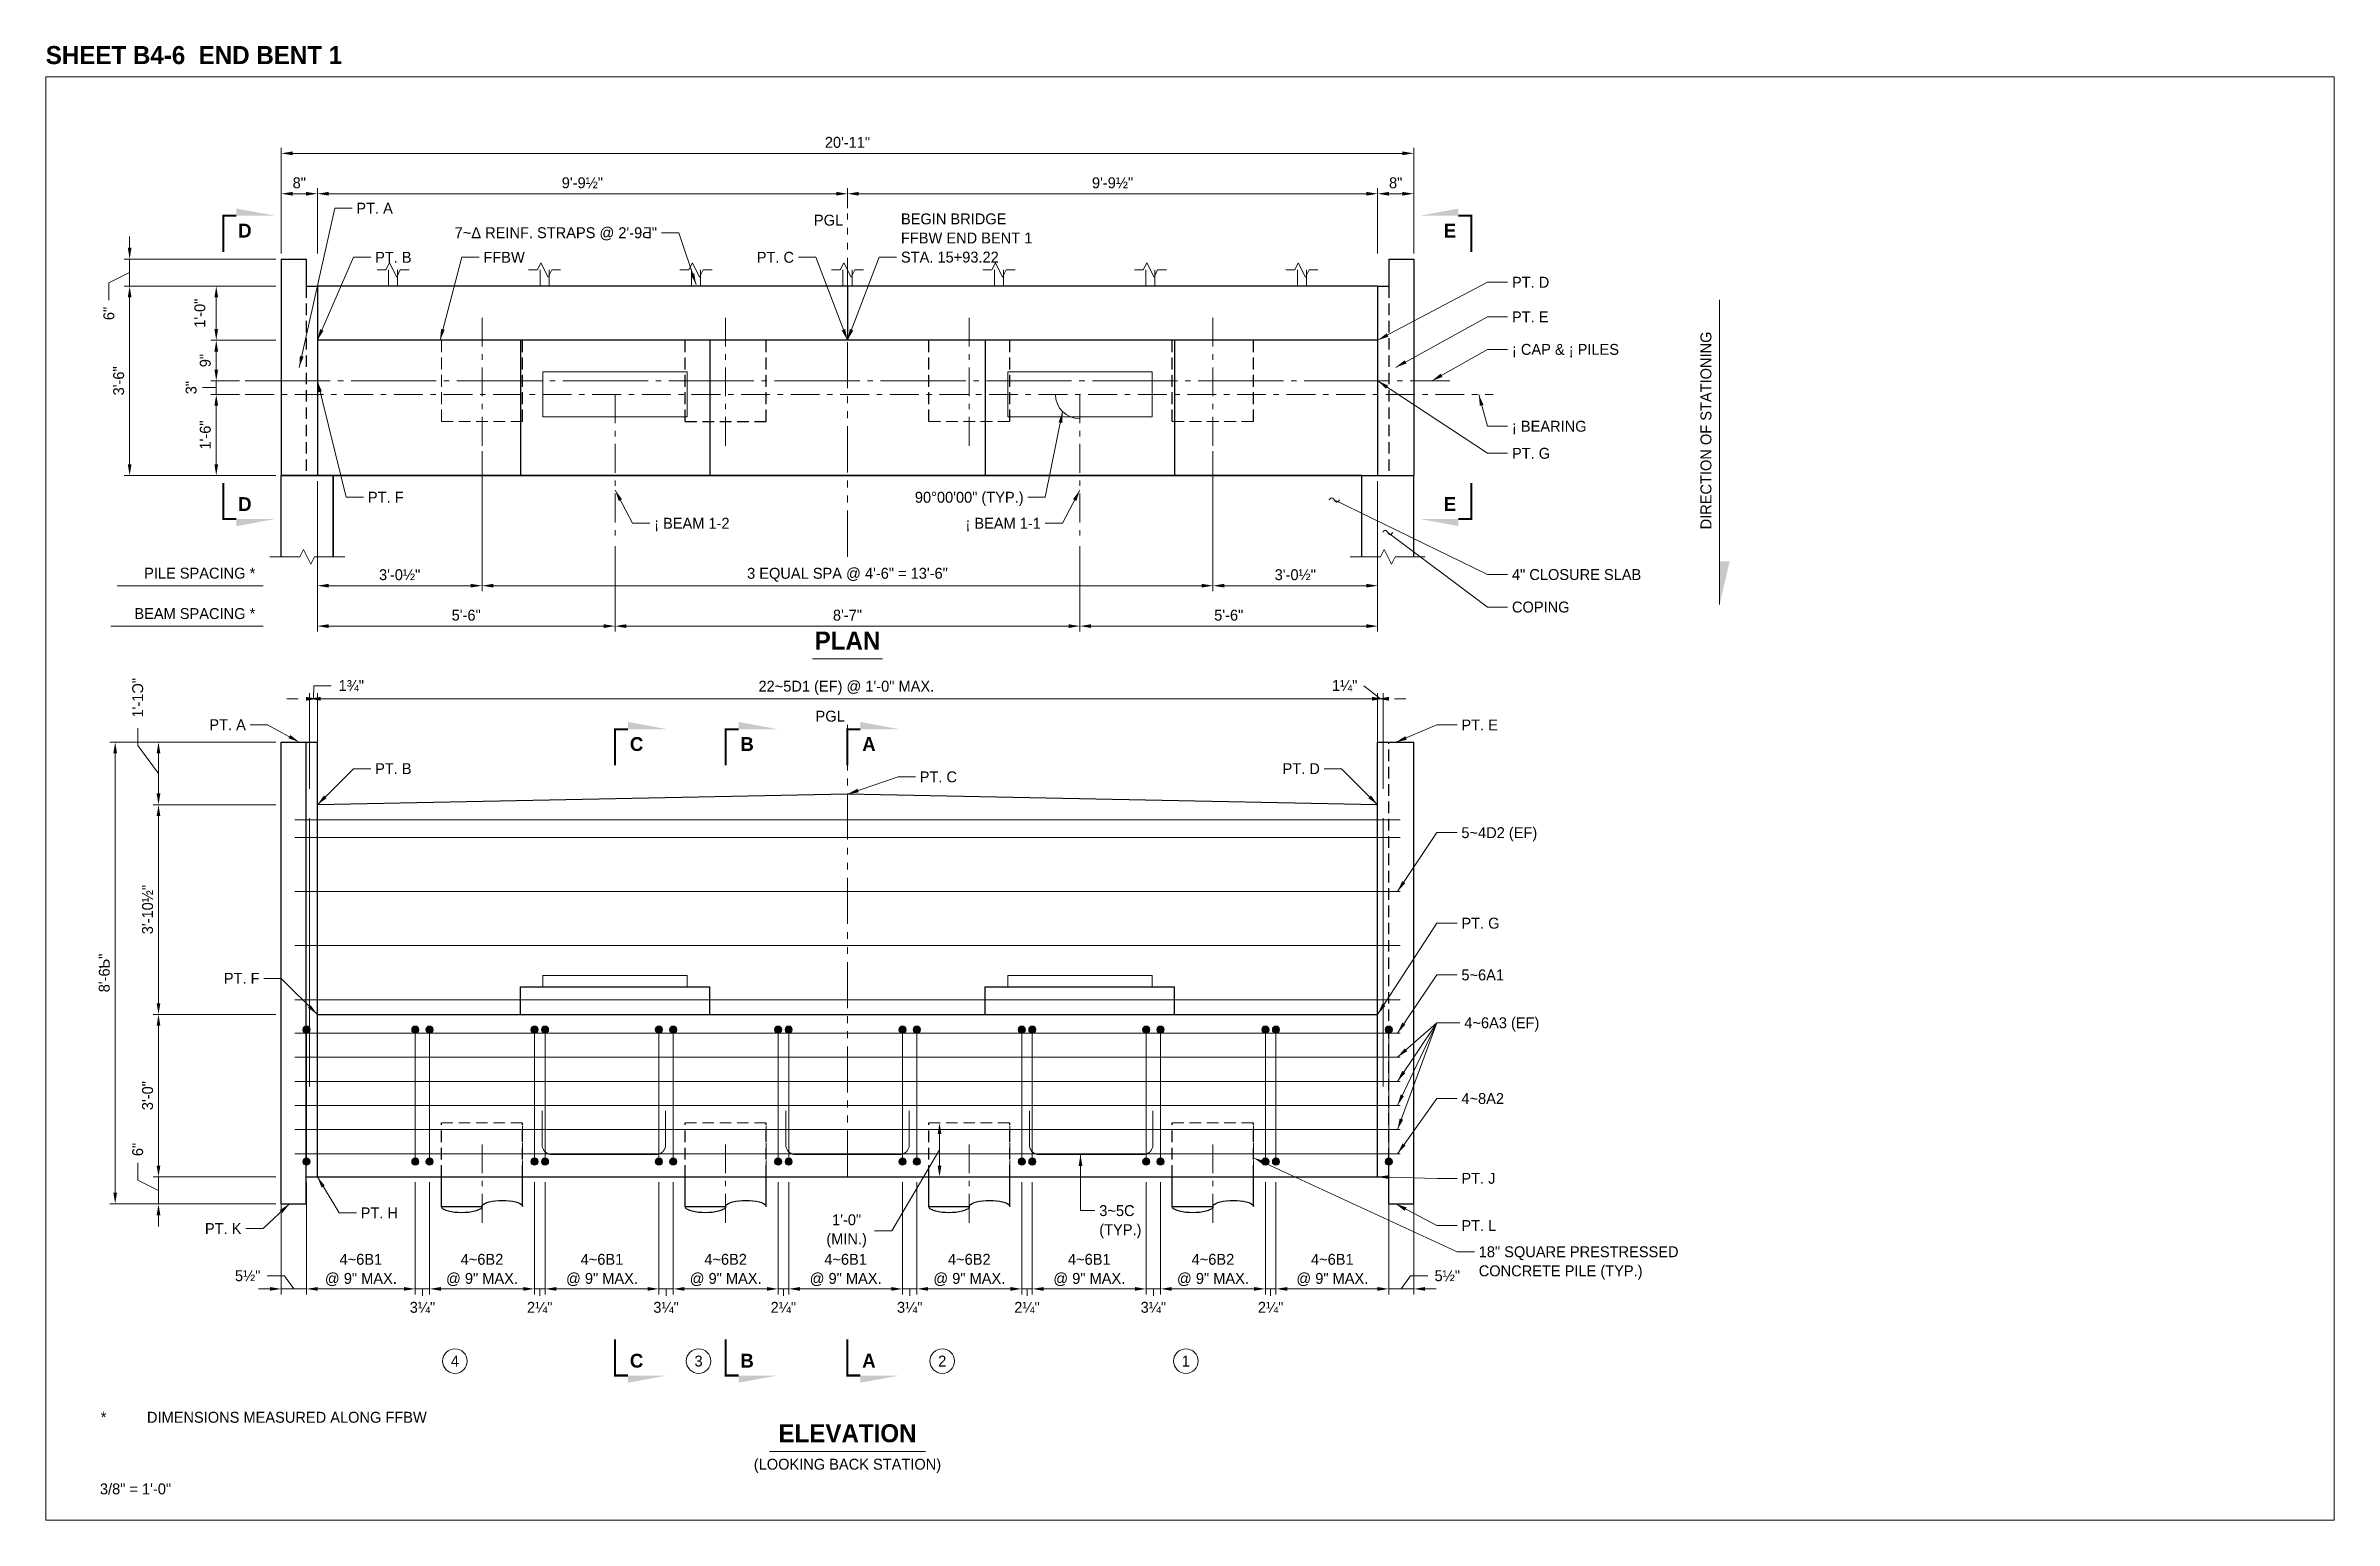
# Model space of a CAD drawing. Extents: x -1 to 861, y -26 to 2.
# Drawn here: x -1 to 41.27, y -25.67 to 1.57 of the extents above; entities that cross this region are included whole.
import ezdxf
from ezdxf.enums import TextEntityAlignment as Align

# ---------------------------------------------------------------- set-up
doc = ezdxf.new("R2010")
doc.units = 21
doc.header["$MEASUREMENT"] = 0
for name, pattern in [('DGN2', [0.12, 0.08, -0.04]), ('DGN4', [0.336, 0.2, -0.053, 0.03, -0.053]), ('DGN6', [0.584, 0.32, -0.056, 0.048, -0.056, 0.048, -0.056]), ('DGN7', [0.726, 0.59, -0.053, 0.03, -0.053])]:
    doc.linetypes.add(name, pattern=pattern)
for name, color, linetype, lineweight in [('BaseLineSurveyPGL', 1, 'DGN6', 9), ('BearingPadMisc', 5, 'Continuous', 15), ('Border', 7, 'Continuous', 15), ('CL_Major', 1, 'DGN7', 9), ('CL_Minor', 7, 'DGN4', 9), ('Dimension', 7, 'Continuous', 9), ('Leader', 7, 'Continuous', 9), ('PileConc', 3, 'Continuous', 30), ('PileConc_h', 3, 'DGN2', 20), ('Rebar', 2, 'Continuous', 15), ('Rebar2', 2, 'Continuous', 15), ('SubStrConc', 3, 'Continuous', 30), ('SubStrConc2', 3, 'Continuous', 30), ('SubStrConc2_h', 3, 'DGN2', 30), ('SubStrConc_h', 3, 'DGN2', 30), ('Symbols', 7, 'Continuous', 15), ('TextStructures', 7, 'Continuous', 9), ('WallConc', 3, 'Continuous', 30)]:
    doc.layers.add(name, color=color, linetype=linetype, lineweight=lineweight)
doc.styles.add('FDOT Bold (Large)', font='FDOTBold.ttf')
doc.styles.add('FDOT Structures', font='FDOT.ttf')
doc.styles.add('FDOT Structures Annotation', font='FDOT.ttf')
doc.styles.add('FDOT Structures Views_SectionArrow', font='FDOTBold.ttf')

msp = doc.modelspace()

# ---------------------------------------------------------------- texts
at = {"layer": 'Border', "style": 'FDOT Bold (Large)'}
msp.add_text('SHEET B4-6  END BENT 1', height=0.33334, dxfattribs=at).set_placement((-1, 1.133), align=Align.BOTTOM_LEFT)
at = {"layer": 'Border', "style": 'FDOT Structures'}
msp.add_text('3/8" = 1\'-0"', height=0.2016, dxfattribs=at).set_placement((0, -24.987), align=Align.TOP_LEFT)
at = {"layer": 'Dimension', "char_height": 0.2016, "attachment_point": 5, "rotation": 90, "line_spacing_factor": 1.05, "style": 'FDOT Structures Annotation', "bg_fill": 3, "box_fill_scale": 1.1, "bg_fill_color": 0}
for s, insert in [('6"', (0.166, -3.374)), ('3"', (1.685, -4.744)), ('1\'-1Ɔ"', (0.699, -10.473)), ('6"', (0.699, -18.818))]:
    msp.add_mtext(s, dxfattribs=dict(at, insert=insert))
at = {"layer": 'Dimension', "char_height": 0.2016, "attachment_point": 5, "line_spacing_factor": 1.05, "style": 'FDOT Structures Annotation', "bg_fill": 3, "box_fill_scale": 1.1, "bg_fill_color": 0}
for s, insert in [('1¾"', (4.642, -10.25)), ('1¼"', (22.989, -10.25)), ('5½"', (2.729, -21.151)), ('4~6B1\\P@ 9" MAX.', (4.82, -21.043)), ('4~6B2\\P@ 9" MAX.', (7.057, -21.043)), ('4~6B1\\P@ 9" MAX.', (9.273, -21.043)), ('4~6B2\\P@ 9" MAX.', (11.557, -21.043)), ('4~6B1\\P@ 9" MAX.', (13.773, -21.043)), ('4~6B2\\P@ 9" MAX.', (16.057, -21.043)), ('4~6B1\\P@ 9" MAX.', (18.273, -21.043)), ('5½"', (24.885, -21.151)), ('3¼"', (5.957, -21.736)), ('2¼"', (8.123, -21.736)), ('3¼"', (10.457, -21.736)), ('2¼"', (12.623, -21.736)), ('3¼"', (14.957, -21.736)), ('2¼"', (17.123, -21.736)), ('3¼"', (19.457, -21.736)), ('2¼"', (21.623, -21.736))]:
    msp.add_mtext(s, dxfattribs=dict(at, insert=insert))
at = {"layer": 'TextStructures', "style": 'FDOT Structures'}
for s, p in [('PT. A', (4.736, -1.429)), ('PT. B', (5.083, -2.336)), ('FFBW', (7.083, -2.336)), ('PT. D', (26.08, -2.797)), ('PT. E', (26.08, -3.437)), ('¡ CAP & ¡ PILES', (26.08, -4.037)), ('¡ BEARING', (26.08, -5.457)), ('PT. G', (26.08, -5.957)), ('PT. F', (4.95, -6.769)), ('¡ BEAM 1-2', (10.236, -7.249)), ('4" CLOSURE SLAB', (26.08, -8.197)), ('COPING', (26.08, -8.797)), ('PT. E', (25.146, -10.976)), ('PT. B', (5.083, -11.783)), ('PT. C', (15.141, -11.934)), ('5~4D2 (EF)', (25.146, -12.965)), ('PT. G', (25.146, -14.637)), ('5~6A1', (25.146, -15.593)), ('4~6A3 (EF)', (25.2, -16.477)), ('4~8A2', (25.146, -17.876)), ('PT. J', (25.146, -19.351)), ('PT. H', (4.816, -19.989)), ('PT. L', (25.146, -20.223))]:
    msp.add_text(s, height=0.2016, dxfattribs=at).set_placement(p, align=Align.MIDDLE_LEFT)
for s, p in [('PGL', (13.727, -1.65)), ('7~Δ REINF. STRAPS @ 2\'-9Ƌ"', (10.289, -1.882)), ('PT. C', (12.82, -2.336)), ('90°00\'00" (TYP.)', (17.06, -6.769)), ('¡ BEAM 1-1', (17.379, -7.249)), ('PT. A', (2.695, -10.971)), ('PT. D', (22.532, -11.783)), ('PT. F', (2.948, -15.656)), ('PT. K', (2.614, -20.278))]:
    msp.add_text(s, height=0.2016, dxfattribs=at).set_placement(p, align=Align.MIDDLE_RIGHT)
at = {"layer": 'TextStructures'}
for s, height, style, p in [('D', 0.256, 'FDOT Structures Views_SectionArrow', (2.678, -1.843)), ('E', 0.256, 'FDOT Structures Views_SectionArrow', (24.936, -1.843)), ('D', 0.256, 'FDOT Structures Views_SectionArrow', (2.678, -6.895)), ('E', 0.256, 'FDOT Structures Views_SectionArrow', (24.936, -6.895)), ('C', 0.256, 'FDOT Structures Views_SectionArrow', (9.912, -11.328)), ('B', 0.256, 'FDOT Structures Views_SectionArrow', (11.953, -11.328)), ('A', 0.256, 'FDOT Structures Views_SectionArrow', (14.203, -11.328)), ('4', 0.202, 'FDOT Structures', (6.557, -22.726)), ('C', 0.256, 'FDOT Structures Views_SectionArrow', (9.912, -22.719)), ('3', 0.202, 'FDOT Structures', (11.057, -22.726)), ('B', 0.256, 'FDOT Structures Views_SectionArrow', (11.953, -22.719)), ('A', 0.256, 'FDOT Structures Views_SectionArrow', (14.203, -22.719)), ('2', 0.202, 'FDOT Structures', (15.557, -22.726)), ('1', 0.202, 'FDOT Structures', (20.057, -22.726))]:
    msp.add_text(s, height=height, dxfattribs=dict(at, style=style)).set_placement(p, align=Align.MIDDLE_CENTER)
at = {"layer": 'TextStructures', "style": 'FDOT Structures'}
msp.add_text('DIRECTION OF STATIONING', height=0.2016, rotation=90, dxfattribs=at).set_placement((29.824, -5.535), align=Align.BOTTOM_CENTER)
for s, p in [('PILE SPACING *', (2.869, -8.332)), ('BEAM SPACING *', (2.869, -9.079)), ('PGL', (13.757, -10.974))]:
    msp.add_text(s, height=0.2016, dxfattribs=at).set_placement(p, align=Align.BOTTOM_RIGHT)
at = {"layer": 'TextStructures'}
for s, height, style, p in [('PLAN', 0.3333, 'FDOT Bold (Large)', (13.807, -9.683)), ('ELEVATION', 0.3333, 'FDOT Bold (Large)', (13.807, -24.326)), ('(LOOKING BACK STATION)', 0.2016, 'FDOT Structures', (13.807, -24.793))]:
    msp.add_text(s, height=height, dxfattribs=dict(at, style=style)).set_placement(p, align=Align.BOTTOM_CENTER)
at = {"layer": 'TextStructures', "style": 'FDOT Structures'}
for s, height, p in [('*', 0.202, (0.016, -23.926)), ('DIMENSIONS MEASURED ALONG FFBW', 0.2016, (0.869, -23.926))]:
    msp.add_text(s, height=height, dxfattribs=at).set_placement(p, align=Align.BOTTOM_LEFT)
at = {"layer": 'TextStructures', "char_height": 0.2016, "line_spacing_factor": 1.05, "style": 'FDOT Structures'}
for s, insert, attachment_point in [('BEGIN BRIDGE\\PFFBW END BENT 1\\PSTA. 15+93.22', (14.795, -2.436), 7), ('3~5C\\P(TYP.)', (18.458, -19.846), 1), ('18" SQUARE PRESTRESSED\\PCONCRETE PILE (TYP.)', (25.466, -20.606), 1)]:
    msp.add_mtext(s, dxfattribs=dict(at, insert=insert, attachment_point=attachment_point))

# ---------------------------------------------------------------- hatches: boundary and pattern name
at = {"layer": 'Rebar'}
h = msp.add_hatch(color=256, dxfattribs=at)
h.dxf.hatch_style = 1
edge = h.paths.add_edge_path()
edge.add_arc((3.814, -16.604), 0.0667, 0, 360)
h = msp.add_hatch(color=256, dxfattribs=at)
h.dxf.hatch_style = 1
edge = h.paths.add_edge_path()
edge.add_arc((5.825, -16.604), 0.0667, 0, 360)
h = msp.add_hatch(color=256, dxfattribs=at)
h.dxf.hatch_style = 1
edge = h.paths.add_edge_path()
edge.add_arc((6.089, -16.604), 0.0667, 0, 360)
h = msp.add_hatch(color=256, dxfattribs=at)
h.dxf.hatch_style = 1
edge = h.paths.add_edge_path()
edge.add_arc((8.026, -16.604), 0.0667, 0, 360)
h = msp.add_hatch(color=256, dxfattribs=at)
h.dxf.hatch_style = 1
edge = h.paths.add_edge_path()
edge.add_arc((8.221, -16.604), 0.0667, 0, 360)
h = msp.add_hatch(color=256, dxfattribs=at)
h.dxf.hatch_style = 1
edge = h.paths.add_edge_path()
edge.add_arc((10.325, -16.604), 0.0667, 0, 360)
h = msp.add_hatch(color=256, dxfattribs=at)
h.dxf.hatch_style = 1
edge = h.paths.add_edge_path()
edge.add_arc((10.589, -16.604), 0.0667, 0, 360)
h = msp.add_hatch(color=256, dxfattribs=at)
h.dxf.hatch_style = 1
edge = h.paths.add_edge_path()
edge.add_arc((12.526, -16.604), 0.0667, 0, 360)
h = msp.add_hatch(color=256, dxfattribs=at)
h.dxf.hatch_style = 1
edge = h.paths.add_edge_path()
edge.add_arc((12.721, -16.604), 0.0667, 0, 360)
h = msp.add_hatch(color=256, dxfattribs=at)
h.dxf.hatch_style = 1
edge = h.paths.add_edge_path()
edge.add_arc((14.825, -16.604), 0.0667, 0, 360)
h = msp.add_hatch(color=256, dxfattribs=at)
h.dxf.hatch_style = 1
edge = h.paths.add_edge_path()
edge.add_arc((15.089, -16.604), 0.0667, 0, 360)
h = msp.add_hatch(color=256, dxfattribs=at)
h.dxf.hatch_style = 1
edge = h.paths.add_edge_path()
edge.add_arc((17.026, -16.604), 0.0667, 0, 360)
h = msp.add_hatch(color=256, dxfattribs=at)
h.dxf.hatch_style = 1
edge = h.paths.add_edge_path()
edge.add_arc((17.221, -16.604), 0.0667, 0, 360)
h = msp.add_hatch(color=256, dxfattribs=at)
h.dxf.hatch_style = 1
edge = h.paths.add_edge_path()
edge.add_arc((19.325, -16.604), 0.0667, 0, 360)
h = msp.add_hatch(color=256, dxfattribs=at)
h.dxf.hatch_style = 1
edge = h.paths.add_edge_path()
edge.add_arc((19.589, -16.604), 0.0667, 0, 360)
h = msp.add_hatch(color=256, dxfattribs=at)
h.dxf.hatch_style = 1
edge = h.paths.add_edge_path()
edge.add_arc((21.526, -16.604), 0.0667, 0, 360)
h = msp.add_hatch(color=256, dxfattribs=at)
h.dxf.hatch_style = 1
edge = h.paths.add_edge_path()
edge.add_arc((21.721, -16.604), 0.0667, 0, 360)
h = msp.add_hatch(color=256, dxfattribs=at)
h.dxf.hatch_style = 1
edge = h.paths.add_edge_path()
edge.add_arc((23.804, -16.604), 0.0667, 0, 360)
h = msp.add_hatch(color=256, dxfattribs=at)
h.dxf.hatch_style = 1
edge = h.paths.add_edge_path()
edge.add_arc((3.814, -19.042), 0.0667, 0, 360)
h = msp.add_hatch(color=256, dxfattribs=at)
h.dxf.hatch_style = 1
edge = h.paths.add_edge_path()
edge.add_arc((5.825, -19.042), 0.0667, 0, 360)
h = msp.add_hatch(color=256, dxfattribs=at)
h.dxf.hatch_style = 1
edge = h.paths.add_edge_path()
edge.add_arc((6.089, -19.042), 0.0667, 0, 360)
h = msp.add_hatch(color=256, dxfattribs=at)
h.dxf.hatch_style = 1
edge = h.paths.add_edge_path()
edge.add_arc((8.026, -19.042), 0.0667, 0, 360)
h = msp.add_hatch(color=256, dxfattribs=at)
h.dxf.hatch_style = 1
edge = h.paths.add_edge_path()
edge.add_arc((8.221, -19.042), 0.0667, 0, 360)
h = msp.add_hatch(color=256, dxfattribs=at)
h.dxf.hatch_style = 1
edge = h.paths.add_edge_path()
edge.add_arc((10.325, -19.042), 0.0667, 0, 360)
h = msp.add_hatch(color=256, dxfattribs=at)
h.dxf.hatch_style = 1
edge = h.paths.add_edge_path()
edge.add_arc((10.589, -19.042), 0.0667, 0, 360)
h = msp.add_hatch(color=256, dxfattribs=at)
h.dxf.hatch_style = 1
edge = h.paths.add_edge_path()
edge.add_arc((12.526, -19.042), 0.0667, 0, 360)
h = msp.add_hatch(color=256, dxfattribs=at)
h.dxf.hatch_style = 1
edge = h.paths.add_edge_path()
edge.add_arc((12.721, -19.042), 0.0667, 0, 360)
h = msp.add_hatch(color=256, dxfattribs=at)
h.dxf.hatch_style = 1
edge = h.paths.add_edge_path()
edge.add_arc((14.825, -19.042), 0.0667, 0, 360)
h = msp.add_hatch(color=256, dxfattribs=at)
h.dxf.hatch_style = 1
edge = h.paths.add_edge_path()
edge.add_arc((15.089, -19.042), 0.0667, 0, 360)
h = msp.add_hatch(color=256, dxfattribs=at)
h.dxf.hatch_style = 1
edge = h.paths.add_edge_path()
edge.add_arc((17.026, -19.042), 0.0667, 0, 360)
h = msp.add_hatch(color=256, dxfattribs=at)
h.dxf.hatch_style = 1
edge = h.paths.add_edge_path()
edge.add_arc((17.221, -19.042), 0.0667, 0, 360)
h = msp.add_hatch(color=256, dxfattribs=at)
h.dxf.hatch_style = 1
edge = h.paths.add_edge_path()
edge.add_arc((19.325, -19.042), 0.0667, 0, 360)
h = msp.add_hatch(color=256, dxfattribs=at)
h.dxf.hatch_style = 1
edge = h.paths.add_edge_path()
edge.add_arc((19.589, -19.042), 0.0667, 0, 360)
h = msp.add_hatch(color=256, dxfattribs=at)
h.dxf.hatch_style = 1
edge = h.paths.add_edge_path()
edge.add_arc((21.526, -19.042), 0.0667, 0, 360)
h = msp.add_hatch(color=256, dxfattribs=at)
h.dxf.hatch_style = 1
edge = h.paths.add_edge_path()
edge.add_arc((21.721, -19.042), 0.0667, 0, 360)
h = msp.add_hatch(color=256, dxfattribs=at)
h.dxf.hatch_style = 1
edge = h.paths.add_edge_path()
edge.add_arc((23.804, -19.042), 0.0667, 0, 360)

# ---------------------------------------------------------------- linework, layer by layer
at = {"layer": 'BaseLineSurveyPGL', "ltscale": 2.666667}
for p, q in [((13.807, -7.869), (13.807, -1.529)), ((13.807, -19.323), (13.807, -10.974))]:
    msp.add_line(p, q, dxfattribs=at)
at = {"layer": 'BearingPadMisc'}
for points in [[(8.182, -4.453), (10.849, -4.453)], [(8.182, -4.453), (8.182, -5.286)], [(10.849, -4.453), (10.849, -5.286)], [(16.766, -4.452), (19.432, -4.452)], [(16.766, -4.452), (16.766, -5.286)], [(19.432, -4.452), (19.432, -5.286)], [(8.182, -5.286), (10.849, -5.286)], [(16.766, -5.286), (19.432, -5.286)], [(8.182, -15.815), (8.182, -15.601)], [(8.182, -15.601), (8.182, -15.601)], [(8.182, -15.815), (8.182, -15.601)], [(8.182, -15.601), (10.849, -15.601)], [(8.182, -15.601), (8.182, -15.601)], [(10.849, -15.815), (10.849, -15.601)], [(16.766, -15.815), (16.766, -15.601)], [(16.766, -15.601), (16.766, -15.601)], [(16.766, -15.815), (16.766, -15.601)], [(16.766, -15.601), (19.432, -15.601)], [(16.766, -15.601), (16.766, -15.601)], [(19.432, -15.815), (19.432, -15.601)]]:
    msp.add_lwpolyline(points, dxfattribs=at)
at = {"layer": 'CL_Major', "ltscale": 2.666667}
msp.add_line((2.682, -4.619), (24.932, -4.619), dxfattribs=at)
at = {"layer": 'CL_Minor', "ltscale": 2.666667}
for p, q in [((7.057, -5.819), (7.057, -3.419)), ((11.557, -5.819), (11.557, -3.419)), ((16.057, -5.819), (16.057, -3.419)), ((20.557, -5.819), (20.557, -3.419)), ((2.682, -4.869), (25.732, -4.869)), ((9.515, -4.869), (9.515, -7.569)), ((18.099, -4.869), (18.099, -7.569)), ((7.057, -18.723), (7.057, -20.193)), ((11.557, -18.723), (11.557, -20.193)), ((16.057, -18.723), (16.057, -20.193)), ((20.557, -18.723), (20.557, -20.193))]:
    msp.add_line(p, q, dxfattribs=at)
at = {"layer": 'Dimension'}
for p, q in [((3.557, -0.416), (24.057, -0.416)), ((3.349, -2.268), (3.349, -1.061)), ((3.557, -1.162), (3.807, -1.162)), ((4.016, -2.268), (4.016, -1.061)), ((4.224, -1.162), (13.599, -1.162)), ((13.807, -1.428), (13.807, -1.061)), ((13.807, -1.428), (13.807, -1.061)), ((14.016, -1.162), (23.391, -1.162)), ((23.599, -2.268), (23.599, -1.061)), ((23.599, -2.268), (23.599, -1.061)), ((23.807, -1.162), (24.057, -1.162)), ((24.266, -2.268), (24.266, -1.061)), ((0.549, -2.161), (0.549, -1.952)), ((3.248, -2.369), (0.448, -2.369)), ((0.549, -2.869), (0.549, -2.369)), ((3.248, -2.869), (0.448, -2.869)), ((3.248, -2.869), (0.448, -2.869)), ((3.248, -2.869), (2.048, -2.869)), ((0.549, -6.161), (0.549, -3.077)), ((0.549, -3.077), (0.549, -3.285)), ((2.149, -3.661), (2.149, -3.077)), ((3.248, -3.869), (2.048, -3.869)), ((3.248, -3.869), (2.048, -3.869)), ((2.149, -4.411), (2.149, -4.078)), ((2.149, -4.411), (2.149, -4.202)), ((2.581, -4.619), (2.048, -4.619)), ((2.581, -4.619), (2.048, -4.619)), ((2.149, -4.869), (2.149, -4.619)), ((2.581, -4.869), (2.048, -4.869)), ((2.581, -4.869), (2.048, -4.869)), ((2.149, -6.161), (2.149, -5.077)), ((7.057, -5.92), (7.057, -8.503)), ((7.057, -5.92), (7.057, -8.503)), ((20.557, -5.92), (20.557, -8.503)), ((20.557, -5.92), (20.557, -8.503)), ((3.248, -6.369), (0.448, -6.369)), ((3.248, -6.369), (2.048, -6.369)), ((4.016, -6.47), (4.016, -8.503)), ((4.016, -6.47), (4.016, -9.25)), ((23.599, -6.47), (23.599, -8.503)), ((23.599, -6.47), (23.599, -9.25)), ((9.515, -7.67), (9.515, -9.25)), ((9.515, -7.67), (9.515, -9.25)), ((18.099, -7.67), (18.099, -9.25)), ((18.099, -7.67), (18.099, -9.25)), ((0.32, -8.403), (3.018, -8.403)), ((4.224, -8.403), (6.849, -8.403)), ((7.266, -8.403), (20.349, -8.403)), ((20.766, -8.403), (23.391, -8.403)), ((0.199, -9.149), (3.018, -9.149)), ((4.224, -9.149), (9.307, -9.149)), ((9.723, -9.149), (17.891, -9.149)), ((18.307, -9.149), (23.391, -9.149)), ((3.661, -10.491), (3.453, -10.491)), ((3.87, -12.153), (3.87, -10.391)), ((3.87, -12.153), (3.87, -10.391)), ((4.016, -10.491), (3.87, -10.491)), ((4.016, -12.153), (4.016, -10.391)), ((23.599, -12.153), (23.599, -10.391)), ((23.703, -10.491), (23.599, -10.491)), ((23.703, -12.153), (23.703, -10.391)), ((23.703, -12.153), (23.703, -10.391)), ((23.911, -10.491), (24.12, -10.491)), ((3.248, -11.291), (0.181, -11.291)), ((3.248, -11.291), (0.981, -11.291)), ((0.282, -19.615), (0.282, -11.5)), ((1.082, -12.241), (1.082, -11.5)), ((3.248, -12.45), (0.981, -12.45)), ((3.248, -12.45), (0.981, -12.45)), ((1.082, -16.115), (1.082, -12.658)), ((3.248, -16.323), (0.981, -16.323)), ((3.248, -16.323), (0.981, -16.323)), ((1.082, -19.115), (1.082, -16.531)), ((15.507, -19.115), (15.507, -18.531)), ((1.082, -19.115), (1.082, -18.906)), ((3.248, -19.323), (0.981, -19.323)), ((3.248, -19.323), (0.981, -19.323)), ((1.082, -19.823), (1.082, -19.323)), ((3.349, -19.424), (3.349, -21.494)), ((3.814, -19.424), (3.814, -21.494)), ((3.814, -19.424), (3.814, -21.494)), ((23.804, -19.424), (23.804, -21.494)), ((23.804, -19.424), (23.804, -21.494)), ((24.266, -19.424), (24.266, -21.494)), ((3.248, -19.823), (0.181, -19.823)), ((3.248, -19.823), (0.981, -19.823)), ((1.082, -20.031), (1.082, -20.239)), ((3.349, -21.393), (3.814, -21.393)), ((5.825, -21.393), (6.089, -21.393)), ((8.026, -21.393), (8.221, -21.393)), ((10.325, -21.393), (10.589, -21.393)), ((12.526, -21.393), (12.721, -21.393)), ((14.825, -21.393), (15.089, -21.393)), ((17.026, -21.393), (17.221, -21.393)), ((19.325, -21.393), (19.589, -21.393)), ((21.526, -21.393), (21.721, -21.393)), ((23.804, -21.393), (24.266, -21.393))]:
    msp.add_line(p, q, dxfattribs=at)
msp.add_arc((18.099, -4.869), 0.45, 180, 270, dxfattribs=at)
for points in [[(3.557, -0.45), (3.349, -0.416), (3.557, -0.381)], [(24.057, -0.381), (24.266, -0.416), (24.057, -0.45)], [(13.599, -1.128), (13.807, -1.162), (13.599, -1.196)], [(14.016, -1.196), (13.807, -1.162), (14.016, -1.128)], [(23.391, -1.128), (23.599, -1.162), (23.391, -1.196)], [(0.583, -2.161), (0.549, -2.369), (0.515, -2.161)], [(0.515, -3.077), (0.549, -2.869), (0.583, -3.077)], [(0.515, -3.077), (0.549, -2.869), (0.583, -3.077)], [(2.183, -4.411), (2.149, -4.619), (2.115, -4.411)], [(2.115, -5.077), (2.149, -4.869), (2.183, -5.077)], [(2.115, -5.077), (2.149, -4.869), (2.183, -5.077)], [(0.583, -6.161), (0.549, -6.369), (0.515, -6.161)], [(2.183, -6.161), (2.149, -6.369), (2.115, -6.161)], [(4.224, -8.437), (4.016, -8.403), (4.224, -8.368)], [(6.849, -8.368), (7.057, -8.403), (6.849, -8.437)], [(7.266, -8.437), (7.057, -8.403), (7.266, -8.368)], [(20.349, -8.368), (20.557, -8.403), (20.349, -8.437)], [(20.766, -8.437), (20.557, -8.403), (20.766, -8.368)], [(23.391, -8.368), (23.599, -8.403), (23.391, -8.437)], [(4.224, -9.184), (4.016, -9.149), (4.224, -9.115)], [(9.307, -9.115), (9.515, -9.149), (9.307, -9.184)], [(9.723, -9.184), (9.515, -9.149), (9.723, -9.115)], [(17.891, -9.115), (18.099, -9.149), (17.891, -9.184)], [(18.307, -9.184), (18.099, -9.149), (18.307, -9.115)], [(23.391, -9.115), (23.599, -9.149), (23.391, -9.184)], [(3.807, -10.457), (4.016, -10.491), (3.807, -10.526)], [(4.078, -10.526), (3.87, -10.491), (4.078, -10.457)], [(4.078, -10.526), (3.87, -10.491), (4.078, -10.457)], [(23.495, -10.457), (23.703, -10.491), (23.495, -10.526)], [(23.495, -10.457), (23.703, -10.491), (23.495, -10.526)], [(23.807, -10.526), (23.599, -10.491), (23.807, -10.457)], [(0.248, -11.5), (0.282, -11.291), (0.316, -11.5)], [(1.048, -11.5), (1.082, -11.291), (1.116, -11.5)], [(1.116, -12.241), (1.082, -12.45), (1.048, -12.241)], [(1.048, -12.658), (1.082, -12.45), (1.116, -12.658)], [(1.116, -16.115), (1.082, -16.323), (1.048, -16.115)], [(1.048, -16.531), (1.082, -16.323), (1.116, -16.531)], [(15.473, -18.531), (15.507, -18.323), (15.542, -18.531)], [(1.116, -19.115), (1.082, -19.323), (1.048, -19.115)], [(1.116, -19.115), (1.082, -19.323), (1.048, -19.115)], [(15.542, -19.115), (15.507, -19.323), (15.473, -19.115)], [(0.316, -19.615), (0.282, -19.823), (0.248, -19.615)], [(1.048, -20.031), (1.082, -19.823), (1.116, -20.031)]]:
    msp.add_solid(points, dxfattribs=at)
at = {"layer": 'Leader'}
for p, q in [((23.966, -18.451), (24.692, -16.477)), ((23.966, -18.005), (24.692, -16.477)), ((23.966, -17.559), (24.692, -16.477)), ((23.966, -17.113), (24.692, -16.477)), ((24.692, -16.477), (25.119, -16.477))]:
    msp.add_line(p, q, dxfattribs=at)
for points in [[(3.682, -4.369), (4.336, -1.429), (4.656, -1.429)], [(11.01, -2.839), (10.69, -1.882), (10.37, -1.882)], [(4.016, -3.869), (4.682, -2.336), (5.002, -2.336)], [(6.282, -3.869), (6.682, -2.336), (7.002, -2.336)], [(13.807, -3.869), (13.221, -2.336), (12.901, -2.336)], [(13.807, -3.869), (14.394, -2.336), (14.714, -2.336)], [(23.599, -3.869), (25.626, -2.797), (25.999, -2.797)], [(23.932, -4.369), (25.626, -3.437), (25.999, -3.437)], [(24.599, -4.619), (25.626, -4.037), (25.999, -4.037)], [(4.016, -4.619), (4.549, -6.769), (4.869, -6.769)], [(23.599, -4.619), (25.626, -5.957), (25.999, -5.957)], [(25.466, -4.869), (25.626, -5.457), (25.999, -5.457)], [(17.781, -5.187), (17.461, -6.769), (17.141, -6.769)], [(9.515, -6.636), (9.835, -7.249), (10.155, -7.249)], [(18.099, -6.636), (17.779, -7.249), (17.459, -7.249)], [(22.706, -6.819), (22.721, -6.798), (22.737, -6.783), (22.752, -6.777), (22.768, -6.783), (22.783, -6.798), (22.799, -6.819), (22.815, -6.84), (22.83, -6.856), (22.846, -6.861), (22.861, -6.856), (22.877, -6.84), (22.892, -6.819)], [(22.799, -6.819), (25.626, -8.197), (25.999, -8.197)], [(23.693, -7.419), (23.709, -7.398), (23.724, -7.383), (23.74, -7.377), (23.755, -7.383), (23.771, -7.398), (23.786, -7.419), (23.802, -7.44), (23.818, -7.456), (23.833, -7.461), (23.849, -7.456), (23.864, -7.44), (23.88, -7.419)], [(23.786, -7.419), (25.626, -8.797), (25.999, -8.797)], [(3.682, -11.291), (3.096, -10.971), (2.776, -10.971)], [(23.932, -11.296), (24.692, -10.976), (25.066, -10.976)], [(4.016, -12.45), (4.682, -11.783), (5.002, -11.783)], [(23.599, -12.45), (22.932, -11.783), (22.612, -11.783)], [(13.807, -12.254), (14.741, -11.934), (15.061, -11.934)], [(23.966, -14.052), (24.692, -12.965), (25.066, -12.965)], [(23.599, -16.323), (24.692, -14.637), (25.066, -14.637)], [(23.966, -16.667), (24.692, -15.593), (25.066, -15.593)], [(4.016, -16.323), (3.349, -15.656), (3.029, -15.656)], [(23.966, -18.897), (24.692, -17.876), (25.066, -17.876)], [(18.111, -18.913), (18.111, -19.946), (18.377, -19.946)], [(21.307, -18.973), (25.066, -20.707), (25.386, -20.707)], [(4.016, -19.323), (4.416, -19.989), (4.736, -19.989)], [(23.599, -19.323), (24.692, -19.351), (25.066, -19.351)], [(3.499, -19.823), (3.015, -20.278), (2.695, -20.278)], [(23.932, -19.823), (24.692, -20.223), (25.066, -20.223)]]:
    msp.add_lwpolyline(points, dxfattribs=at)
for points in [[(11.01, -2.839), (10.911, -2.652), (10.976, -2.63)], [(4.016, -3.869), (4.067, -3.664), (4.13, -3.692)], [(6.282, -3.869), (6.301, -3.659), (6.368, -3.677)], [(13.807, -3.869), (13.7, -3.687), (13.765, -3.662)], [(13.807, -3.869), (13.849, -3.662), (13.914, -3.687)], [(23.599, -3.869), (23.767, -3.741), (23.799, -3.803)], [(3.682, -4.369), (3.694, -4.158), (3.761, -4.173)], [(4.016, -4.619), (4.099, -4.813), (4.032, -4.829)], [(23.599, -4.619), (23.792, -4.705), (23.754, -4.763)], [(23.932, -4.369), (24.098, -4.238), (24.131, -4.299)], [(24.599, -4.619), (24.763, -4.486), (24.797, -4.547)], [(25.466, -4.869), (25.554, -5.061), (25.487, -5.079)], [(17.781, -5.187), (17.774, -5.398), (17.706, -5.384)], [(9.515, -6.636), (9.642, -6.805), (9.581, -6.837)], [(18.099, -6.636), (18.034, -6.837), (17.972, -6.805)], [(3.682, -11.291), (3.483, -11.222), (3.516, -11.161)], [(23.932, -11.296), (24.111, -11.183), (24.138, -11.247)], [(13.807, -12.254), (13.993, -12.153), (14.016, -12.219)], [(4.016, -12.45), (4.138, -12.278), (4.187, -12.327)], [(23.599, -12.45), (23.427, -12.327), (23.476, -12.278)], [(23.966, -14.052), (24.052, -13.86), (24.11, -13.898)], [(4.016, -16.323), (3.844, -16.2), (3.893, -16.151)], [(23.599, -16.323), (23.683, -16.129), (23.741, -16.167)], [(23.966, -16.667), (24.054, -16.475), (24.111, -16.514)], [(23.966, -17.113), (24.099, -16.95), (24.145, -17.002)], [(23.966, -17.559), (24.053, -17.367), (24.111, -17.405)], [(23.966, -18.005), (24.024, -17.802), (24.086, -17.832)], [(23.966, -18.451), (24.005, -18.244), (24.07, -18.268)], [(18.111, -18.913), (18.145, -19.121), (18.076, -19.121)], [(21.307, -18.973), (21.511, -19.029), (21.482, -19.092)], [(23.966, -18.897), (24.058, -18.707), (24.115, -18.747)], [(4.016, -19.323), (4.153, -19.484), (4.093, -19.519)], [(23.599, -19.323), (23.808, -19.293), (23.806, -19.363)], [(3.499, -19.823), (3.371, -19.991), (3.323, -19.94)], [(23.932, -19.823), (24.133, -19.889), (24.1, -19.951)]]:
    msp.add_solid(points, dxfattribs=at)
at = {"layer": 'PileConc'}
for points in [[(6.307, -19.873), (6.307, -19.323)], [(6.307, -19.873), (6.307, -19.323)], [(7.807, -19.873), (7.807, -19.323)], [(10.807, -19.873), (10.807, -19.323)], [(10.807, -19.873), (10.807, -19.323)], [(12.307, -19.873), (12.307, -19.323)], [(15.307, -19.873), (15.307, -19.323)], [(15.307, -19.873), (15.307, -19.323)], [(16.807, -19.873), (16.807, -19.323)], [(19.807, -19.873), (19.807, -19.323)], [(19.807, -19.873), (19.807, -19.323)], [(21.307, -19.873), (21.307, -19.323)], [(7.057, -19.873), (7.052, -19.892), (7.035, -19.911), (7.007, -19.929), (6.97, -19.945), (6.923, -19.959), (6.87, -19.97), (6.811, -19.979), (6.747, -19.984), (6.682, -19.985), (6.617, -19.984), (6.554, -19.979), (6.495, -19.97), (6.441, -19.959), (6.395, -19.945), (6.358, -19.929), (6.33, -19.911), (6.313, -19.892), (6.307, -19.873), (7.057, -19.873), (7.063, -19.853), (7.08, -19.834), (7.108, -19.817), (7.145, -19.8), (7.191, -19.787), (7.245, -19.775), (7.304, -19.767), (7.367, -19.762), (7.432, -19.76), (7.497, -19.762), (7.561, -19.767), (7.62, -19.775), (7.673, -19.787), (7.72, -19.8), (7.757, -19.817), (7.785, -19.834), (7.802, -19.853), (7.807, -19.873)], [(11.557, -19.873), (11.552, -19.892), (11.535, -19.911), (11.507, -19.929), (11.47, -19.945), (11.423, -19.959), (11.37, -19.97), (11.311, -19.979), (11.247, -19.984), (11.182, -19.985), (11.117, -19.984), (11.054, -19.979), (10.995, -19.97), (10.941, -19.959), (10.895, -19.945), (10.858, -19.929), (10.83, -19.911), (10.813, -19.892), (10.807, -19.873), (11.557, -19.873), (11.563, -19.853), (11.58, -19.834), (11.608, -19.817), (11.645, -19.8), (11.691, -19.787), (11.745, -19.775), (11.804, -19.767), (11.867, -19.762), (11.932, -19.76), (11.997, -19.762), (12.061, -19.767), (12.12, -19.775), (12.173, -19.787), (12.22, -19.8), (12.257, -19.817), (12.285, -19.834), (12.302, -19.853), (12.307, -19.873)], [(16.057, -19.873), (16.052, -19.892), (16.035, -19.911), (16.007, -19.929), (15.97, -19.945), (15.923, -19.959), (15.87, -19.97), (15.811, -19.979), (15.747, -19.984), (15.682, -19.985), (15.617, -19.984), (15.554, -19.979), (15.495, -19.97), (15.441, -19.959), (15.395, -19.945), (15.358, -19.929), (15.33, -19.911), (15.313, -19.892), (15.307, -19.873), (16.057, -19.873), (16.063, -19.853), (16.08, -19.834), (16.108, -19.817), (16.145, -19.8), (16.191, -19.787), (16.245, -19.775), (16.304, -19.767), (16.367, -19.762), (16.432, -19.76), (16.497, -19.762), (16.561, -19.767), (16.62, -19.775), (16.673, -19.787), (16.72, -19.8), (16.757, -19.817), (16.785, -19.834), (16.802, -19.853), (16.807, -19.873)], [(20.557, -19.873), (20.552, -19.892), (20.535, -19.911), (20.507, -19.929), (20.47, -19.945), (20.423, -19.959), (20.37, -19.97), (20.311, -19.979), (20.247, -19.984), (20.182, -19.985), (20.117, -19.984), (20.054, -19.979), (19.995, -19.97), (19.941, -19.959), (19.895, -19.945), (19.858, -19.929), (19.83, -19.911), (19.813, -19.892), (19.807, -19.873), (20.557, -19.873), (20.563, -19.853), (20.58, -19.834), (20.608, -19.817), (20.645, -19.8), (20.691, -19.787), (20.745, -19.775), (20.804, -19.767), (20.867, -19.762), (20.932, -19.76), (20.997, -19.762), (21.061, -19.767), (21.12, -19.775), (21.173, -19.787), (21.22, -19.8), (21.257, -19.817), (21.285, -19.834), (21.302, -19.853), (21.307, -19.873)]]:
    msp.add_lwpolyline(points, dxfattribs=at)
at = {"layer": 'PileConc_h', "ltscale": 2.666667}
for points in [[(6.307, -5.369), (6.307, -3.869)], [(6.307, -3.869), (6.307, -5.369)], [(6.307, -3.869), (6.307, -5.369)], [(6.307, -3.869), (6.307, -5.369)], [(7.807, -3.869), (7.807, -5.369)], [(7.807, -3.869), (7.807, -5.369)], [(7.807, -3.869), (7.807, -5.369)], [(10.807, -3.869), (10.807, -5.369)], [(10.807, -3.869), (10.807, -5.369)], [(10.807, -3.869), (10.807, -5.369)], [(12.307, -3.869), (12.307, -5.369)], [(12.307, -3.869), (12.307, -5.369)], [(12.307, -3.869), (12.307, -5.369)], [(15.307, -3.869), (15.307, -5.369)], [(15.307, -3.869), (15.307, -5.369)], [(15.307, -3.869), (15.307, -5.369)], [(16.807, -3.869), (16.807, -5.369)], [(16.807, -3.869), (16.807, -5.369)], [(16.807, -3.869), (16.807, -5.369)], [(19.807, -3.869), (19.807, -5.369)], [(19.807, -3.869), (19.807, -5.369)], [(19.807, -3.869), (19.807, -5.369)], [(21.307, -3.869), (21.307, -5.369)], [(21.307, -3.869), (21.307, -5.369)], [(21.307, -3.869), (21.307, -5.369)], [(6.307, -5.369), (7.807, -5.369)], [(6.307, -5.369), (7.807, -5.369)], [(6.307, -5.369), (7.807, -5.369)], [(7.807, -5.369), (6.307, -5.369)], [(10.807, -5.369), (12.307, -5.369)], [(10.807, -5.369), (12.307, -5.369)], [(12.307, -5.369), (10.807, -5.369)], [(15.307, -5.369), (16.807, -5.369)], [(15.307, -5.369), (16.807, -5.369)], [(15.307, -5.369), (16.807, -5.369)], [(16.807, -5.369), (15.307, -5.369)], [(19.807, -5.369), (21.307, -5.369)], [(19.807, -5.369), (21.307, -5.369)], [(19.807, -5.369), (21.307, -5.369)], [(21.307, -5.369), (19.807, -5.369)], [(6.307, -18.323), (7.807, -18.323)], [(6.307, -18.323), (7.807, -18.323)], [(6.307, -19.323), (6.307, -18.323)], [(6.307, -18.323), (7.807, -18.323)], [(6.307, -19.323), (6.307, -18.323)], [(6.307, -18.323), (7.807, -18.323)], [(7.807, -19.873), (7.807, -18.323)], [(7.807, -19.323), (7.807, -18.323)], [(10.807, -18.323), (12.307, -18.323)], [(10.807, -18.323), (12.307, -18.323)], [(10.807, -19.323), (10.807, -18.323)], [(10.807, -18.323), (12.307, -18.323)], [(10.807, -19.323), (10.807, -18.323)], [(10.807, -18.323), (12.307, -18.323)], [(12.307, -19.873), (12.307, -18.323)], [(12.307, -19.323), (12.307, -18.323)], [(15.307, -18.323), (16.807, -18.323)], [(15.307, -18.323), (16.807, -18.323)], [(15.307, -19.323), (15.307, -18.323)], [(15.307, -18.323), (16.807, -18.323)], [(15.307, -19.323), (15.307, -18.323)], [(15.307, -18.323), (16.807, -18.323)], [(16.807, -19.873), (16.807, -18.323)], [(16.807, -19.323), (16.807, -18.323)], [(19.807, -18.323), (21.307, -18.323)], [(19.807, -18.323), (21.307, -18.323)], [(19.807, -19.323), (19.807, -18.323)], [(19.807, -18.323), (21.307, -18.323)], [(19.807, -19.323), (19.807, -18.323)], [(19.807, -18.323), (21.307, -18.323)], [(21.307, -19.873), (21.307, -18.323)], [(21.307, -19.323), (21.307, -18.323)]]:
    msp.add_lwpolyline(points, dxfattribs=at)
at = {"layer": 'Rebar'}
for p, q in [((3.814, -19.042), (3.814, -16.604)), ((5.825, -19.042), (5.825, -16.604)), ((6.089, -19.042), (6.089, -16.604)), ((8.026, -19.042), (8.026, -16.604)), ((8.221, -19.042), (8.221, -16.604)), ((10.325, -19.042), (10.325, -16.604)), ((10.589, -19.042), (10.589, -16.604)), ((12.526, -19.042), (12.526, -16.604)), ((12.721, -19.042), (12.721, -16.604)), ((14.825, -19.042), (14.825, -16.604)), ((15.089, -19.042), (15.089, -16.604)), ((17.026, -19.042), (17.026, -16.604)), ((17.221, -19.042), (17.221, -16.604)), ((19.325, -19.042), (19.325, -16.604)), ((19.589, -19.042), (19.589, -16.604)), ((21.526, -19.042), (21.526, -16.604)), ((21.721, -19.042), (21.721, -16.604)), ((23.804, -19.042), (23.804, -16.604))]:
    msp.add_line(p, q, dxfattribs=at)
for points in [[(3.599, -12.725), (24.016, -12.725)], [(3.599, -13.052), (24.016, -13.052)], [(3.87, -17.656), (3.87, -12.699)], [(23.703, -17.656), (23.703, -12.699)], [(3.599, -14.052), (24.016, -14.052)], [(3.599, -15.052), (24.016, -15.052)], [(3.599, -16.052), (24.016, -16.052)], [(3.599, -16.667), (24.016, -16.667)], [(3.599, -17.113), (24.016, -17.113)], [(3.599, -17.559), (24.016, -17.559)], [(3.599, -18.005), (24.016, -18.005)], [(8.167, -18.105), (8.167, -18.73), (8.167, -18.746), (8.169, -18.762), (8.173, -18.778), (8.178, -18.793), (8.184, -18.807), (8.191, -18.821), (8.2, -18.835), (8.209, -18.848), (8.22, -18.859), (8.232, -18.87), (8.244, -18.88), (8.258, -18.888), (8.272, -18.896), (8.287, -18.902), (8.302, -18.906), (8.317, -18.91), (8.333, -18.912), (8.349, -18.913), (10.266, -18.913), (10.282, -18.912), (10.297, -18.91), (10.313, -18.906), (10.328, -18.902), (10.343, -18.896), (10.357, -18.888), (10.37, -18.88), (10.383, -18.87), (10.395, -18.859), (10.405, -18.848), (10.415, -18.835), (10.423, -18.821), (10.431, -18.807), (10.437, -18.793), (10.442, -18.778), (10.445, -18.762), (10.447, -18.746), (10.448, -18.73), (10.448, -18.73), (10.448, -18.105)], [(12.667, -18.105), (12.667, -18.73), (12.667, -18.746), (12.669, -18.762), (12.673, -18.778), (12.678, -18.793), (12.684, -18.807), (12.691, -18.821), (12.7, -18.835), (12.709, -18.848), (12.72, -18.859), (12.732, -18.87), (12.744, -18.88), (12.758, -18.888), (12.772, -18.896), (12.787, -18.902), (12.802, -18.906), (12.817, -18.91), (12.833, -18.912), (12.849, -18.913), (14.766, -18.913), (14.782, -18.912), (14.797, -18.91), (14.813, -18.906), (14.828, -18.902), (14.843, -18.896), (14.857, -18.888), (14.87, -18.88), (14.883, -18.87), (14.895, -18.859), (14.905, -18.848), (14.915, -18.835), (14.923, -18.821), (14.931, -18.807), (14.937, -18.793), (14.942, -18.778), (14.945, -18.762), (14.947, -18.746), (14.948, -18.73), (14.948, -18.73), (14.948, -18.105)], [(17.167, -18.105), (17.167, -18.73), (17.167, -18.746), (17.169, -18.762), (17.173, -18.778), (17.178, -18.793), (17.184, -18.807), (17.191, -18.821), (17.2, -18.835), (17.209, -18.848), (17.22, -18.859), (17.232, -18.87), (17.244, -18.88), (17.258, -18.888), (17.272, -18.896), (17.287, -18.902), (17.302, -18.906), (17.317, -18.91), (17.333, -18.912), (17.349, -18.913), (19.266, -18.913), (19.282, -18.912), (19.297, -18.91), (19.313, -18.906), (19.328, -18.902), (19.343, -18.896), (19.357, -18.888), (19.37, -18.88), (19.383, -18.87), (19.395, -18.859), (19.405, -18.848), (19.415, -18.835), (19.423, -18.821), (19.431, -18.807), (19.437, -18.793), (19.442, -18.778), (19.445, -18.762), (19.447, -18.746), (19.448, -18.73), (19.448, -18.73), (19.448, -18.105)], [(3.599, -18.451), (24.016, -18.451)], [(3.599, -18.897), (24.016, -18.897)]]:
    msp.add_lwpolyline(points, dxfattribs=at)
for centre in [(3.814, -16.604), (5.825, -16.604), (6.089, -16.604), (8.026, -16.604), (8.221, -16.604), (10.325, -16.604), (10.589, -16.604), (12.526, -16.604), (12.721, -16.604), (14.825, -16.604), (15.089, -16.604), (17.026, -16.604), (17.221, -16.604), (19.325, -16.604), (19.589, -16.604), (21.526, -16.604), (21.721, -16.604), (23.804, -16.604), (3.814, -19.042), (5.825, -19.042), (6.089, -19.042), (8.026, -19.042), (8.221, -19.042), (10.325, -19.042), (10.589, -19.042), (12.526, -19.042), (12.721, -19.042), (14.825, -19.042), (15.089, -19.042), (17.026, -19.042), (17.221, -19.042), (19.325, -19.042), (19.589, -19.042), (21.526, -19.042), (21.721, -19.042), (23.804, -19.042)]:
    msp.add_circle(centre, 0.0667, dxfattribs=at)
at = {"layer": 'Rebar2'}
for points in [[(5.331, -2.569), (5.331, -2.869)], [(5.331, -2.869), (5.498, -2.869)], [(5.498, -2.869), (5.498, -2.569)], [(8.129, -2.569), (8.129, -2.869)], [(8.129, -2.869), (8.295, -2.869)], [(8.295, -2.869), (8.295, -2.569)], [(10.926, -2.569), (10.926, -2.869)], [(10.926, -2.869), (11.093, -2.869)], [(11.093, -2.869), (11.093, -2.569)], [(13.724, -2.569), (13.724, -2.869)], [(13.724, -2.869), (13.891, -2.869)], [(13.891, -2.869), (13.891, -2.569)], [(16.522, -2.569), (16.522, -2.869)], [(16.522, -2.869), (16.688, -2.869)], [(16.688, -2.869), (16.688, -2.569)], [(19.319, -2.569), (19.319, -2.869)], [(19.319, -2.869), (19.486, -2.869)], [(19.486, -2.869), (19.486, -2.569)], [(22.117, -2.569), (22.117, -2.869)], [(22.117, -2.869), (22.283, -2.869)], [(22.283, -2.869), (22.283, -2.569)]]:
    msp.add_lwpolyline(points, dxfattribs=at)
at = {"layer": 'SubStrConc'}
for points in [[(13.807, -2.869), (4.016, -2.869)], [(13.807, -2.869), (13.807, -3.869)], [(23.599, -2.869), (13.807, -2.869)], [(13.807, -3.869), (4.016, -3.869)], [(23.599, -3.869), (13.807, -3.869)], [(4.016, -6.369), (7.766, -6.369)], [(11.266, -6.369), (16.349, -6.369)], [(19.849, -6.369), (23.599, -6.369)], [(13.807, -12.254), (4.016, -12.45)], [(13.807, -12.254), (4.016, -12.45)], [(13.807, -12.254), (13.807, -12.254)], [(13.807, -12.254), (13.807, -12.254)], [(23.599, -12.45), (13.807, -12.254)], [(23.599, -16.323), (23.599, -12.45)], [(4.016, -16.323), (23.599, -16.323)], [(4.016, -19.323), (23.599, -19.323)]]:
    msp.add_lwpolyline(points, dxfattribs=at)
at = {"layer": 'SubStrConc2'}
for points in [[(3.349, -2.369), (3.807, -2.369)], [(3.349, -2.369), (3.349, -6.369)], [(3.807, -2.369), (3.807, -2.869)], [(3.807, -2.369), (3.807, -2.869)], [(23.807, -2.369), (23.807, -2.869)], [(23.807, -2.369), (23.807, -2.869)], [(23.807, -2.369), (24.266, -2.369)], [(24.266, -2.369), (24.266, -6.369)], [(3.807, -2.869), (4.016, -2.869)], [(4.016, -2.869), (4.016, -6.369)], [(23.599, -2.869), (23.807, -2.869)], [(23.599, -2.869), (23.599, -6.369)], [(7.766, -3.869), (7.766, -6.369)], [(11.266, -3.869), (11.266, -6.369)], [(16.349, -3.869), (16.349, -6.369)], [(19.849, -3.869), (19.849, -6.369)], [(3.349, -6.369), (4.016, -6.369)], [(23.307, -6.369), (4.307, -6.369)], [(7.766, -6.369), (11.266, -6.369)], [(16.349, -6.369), (19.849, -6.369)], [(23.599, -6.369), (24.266, -6.369)], [(3.349, -19.823), (3.349, -11.291)], [(3.349, -11.291), (3.349, -11.291)], [(3.349, -19.823), (3.349, -11.291)], [(3.349, -11.291), (3.349, -11.291)], [(3.349, -11.291), (4.016, -11.291)], [(4.016, -19.323), (4.016, -11.291)], [(23.599, -12.45), (23.599, -11.296)], [(23.599, -11.296), (23.599, -11.296)], [(23.599, -19.323), (23.599, -11.296)], [(23.599, -11.296), (23.599, -11.296)], [(23.599, -11.296), (24.266, -11.296)], [(24.266, -19.823), (24.266, -11.296)], [(7.766, -16.323), (7.766, -15.815)], [(7.766, -15.815), (7.766, -15.815)], [(7.766, -16.323), (7.766, -15.815)], [(7.766, -15.815), (11.266, -15.815)], [(7.766, -15.815), (7.766, -15.815)], [(11.266, -16.323), (11.266, -15.815)], [(16.349, -16.323), (16.349, -15.815)], [(16.349, -15.815), (16.349, -15.815)], [(16.349, -16.323), (16.349, -15.815)], [(16.349, -15.815), (19.849, -15.815)], [(16.349, -15.815), (16.349, -15.815)], [(19.849, -16.323), (19.849, -15.815)], [(4.016, -19.323), (4.016, -16.323)], [(7.766, -16.323), (11.266, -16.323)], [(16.349, -16.323), (19.849, -16.323)], [(23.599, -19.323), (23.599, -16.323)], [(3.807, -19.823), (3.807, -19.323)], [(3.807, -19.323), (4.016, -19.323)], [(3.807, -19.323), (4.016, -19.323)], [(23.599, -19.323), (23.807, -19.323)], [(23.807, -19.823), (23.807, -19.323)], [(23.807, -19.823), (23.807, -19.323)], [(3.349, -19.823), (3.349, -19.823)], [(3.349, -19.823), (3.807, -19.823)], [(3.349, -19.823), (3.349, -19.823)], [(23.807, -19.823), (23.807, -19.823)], [(23.807, -19.823), (24.266, -19.823)], [(23.807, -19.823), (23.807, -19.823)]]:
    msp.add_lwpolyline(points, dxfattribs=at)
at = {"layer": 'SubStrConc2_h', "ltscale": 2.666667}
for points in [[(3.807, -2.869), (3.807, -6.369)], [(3.807, -2.869), (3.807, -6.369)], [(23.807, -2.869), (23.807, -6.369)], [(23.807, -2.869), (23.807, -6.369)], [(3.807, -19.823), (3.807, -11.291)], [(3.807, -19.323), (3.807, -11.291)], [(23.807, -19.323), (23.807, -11.296)], [(23.807, -19.323), (23.807, -11.296)]]:
    msp.add_lwpolyline(points, dxfattribs=at)
at = {"layer": 'SubStrConc_h', "ltscale": 2.666667}
for points in [[(7.807, -5.369), (7.807, -3.869)], [(10.807, -5.369), (10.807, -3.869)], [(12.307, -5.369), (12.307, -3.869)], [(15.307, -5.369), (15.307, -3.869)], [(16.807, -5.369), (16.807, -3.869)], [(19.807, -5.369), (19.807, -3.869)], [(21.307, -5.369), (21.307, -3.869)], [(10.807, -5.369), (12.307, -5.369)], [(6.307, -19.323), (6.307, -18.323)], [(6.307, -19.323), (6.307, -18.323)], [(7.807, -19.323), (7.807, -18.323)], [(7.807, -19.323), (7.807, -18.323)], [(10.807, -19.323), (10.807, -18.323)], [(10.807, -19.323), (10.807, -18.323)], [(12.307, -19.323), (12.307, -18.323)], [(12.307, -19.323), (12.307, -18.323)], [(15.307, -19.323), (15.307, -18.323)], [(15.307, -19.323), (15.307, -18.323)], [(16.807, -19.323), (16.807, -18.323)], [(16.807, -19.323), (16.807, -18.323)], [(19.807, -19.323), (19.807, -18.323)], [(19.807, -19.323), (19.807, -18.323)], [(21.307, -19.323), (21.307, -18.323)], [(21.307, -19.323), (21.307, -18.323)]]:
    msp.add_lwpolyline(points, dxfattribs=at)
at = {"layer": 'Symbols'}
msp.add_line((29.915, -3.119), (29.915, -8.75), dxfattribs=at)
at = {"layer": 'Symbols', "const_width": 0.0373}
for points in [[(2.282, -2.236), (2.282, -1.569), (2.522, -1.569)], [(25.332, -2.236), (25.332, -1.569), (25.092, -1.569)], [(2.282, -6.503), (2.282, -7.169), (2.522, -7.169)], [(25.332, -6.503), (25.332, -7.169), (25.092, -7.169)], [(9.516, -11.72), (9.516, -11.054), (9.756, -11.054)], [(11.557, -11.72), (11.557, -11.054), (11.797, -11.054)], [(13.807, -11.72), (13.807, -11.054), (14.047, -11.054)], [(9.516, -22.326), (9.516, -22.993), (9.756, -22.993)], [(11.557, -22.326), (11.557, -22.993), (11.797, -22.993)], [(13.807, -22.326), (13.807, -22.993), (14.047, -22.993)]]:
    msp.add_lwpolyline(points, dxfattribs=at)
at = {"layer": 'Symbols'}
for points in [[(5.118, -2.569), (5.281, -2.569), (5.348, -2.436), (5.481, -2.702), (5.548, -2.569), (5.711, -2.569)], [(7.915, -2.569), (8.079, -2.569), (8.145, -2.436), (8.279, -2.702), (8.345, -2.569), (8.509, -2.569)], [(10.713, -2.569), (10.876, -2.569), (10.943, -2.436), (11.076, -2.702), (11.143, -2.569), (11.306, -2.569)], [(13.511, -2.569), (13.674, -2.569), (13.741, -2.436), (13.874, -2.702), (13.941, -2.569), (14.104, -2.569)], [(16.308, -2.569), (16.472, -2.569), (16.538, -2.436), (16.672, -2.702), (16.738, -2.569), (16.902, -2.569)], [(19.106, -2.569), (19.269, -2.569), (19.336, -2.436), (19.469, -2.702), (19.536, -2.569), (19.699, -2.569)], [(21.903, -2.569), (22.067, -2.569), (22.133, -2.436), (22.267, -2.702), (22.333, -2.569), (22.497, -2.569)], [(3.136, -7.869), (3.695, -7.869), (3.761, -7.736), (3.895, -8.003), (3.961, -7.869), (4.521, -7.869)], [(23.094, -7.869), (23.653, -7.869), (23.72, -7.736), (23.853, -8.003), (23.92, -7.869), (24.479, -7.869)]]:
    msp.add_lwpolyline(points, dxfattribs=at)
for centre in [(6.557, -22.726), (11.057, -22.726), (15.557, -22.726), (20.057, -22.726)]:
    msp.add_circle(centre, 0.227, dxfattribs=at)
for points in [[(2.522, -1.569), (3.242, -1.569), (2.522, -1.436)], [(25.092, -1.569), (24.372, -1.569), (25.092, -1.436)], [(2.522, -7.169), (3.242, -7.169), (2.522, -7.303)], [(25.092, -7.169), (24.372, -7.169), (25.092, -7.303)], [(29.915, -8.75), (29.915, -7.95), (30.101, -7.95)], [(9.756, -11.054), (10.476, -11.054), (9.756, -10.92)], [(11.797, -11.054), (12.517, -11.054), (11.797, -10.92)], [(14.047, -11.054), (14.767, -11.054), (14.047, -10.92)], [(9.756, -22.993), (10.476, -22.993), (9.756, -23.126)], [(11.797, -22.993), (12.517, -22.993), (11.797, -23.126)], [(14.047, -22.993), (14.767, -22.993), (14.047, -23.126)]]:
    msp.add_solid(points, dxfattribs=at)
at = {"layer": 'TextStructures'}
for p, q in [((13.16, -9.756), (14.455, -9.756)), ((12.368, -24.399), (15.247, -24.399))]:
    msp.add_line(p, q, dxfattribs=at)
at = {"layer": 'WallConc'}
for points in [[(4.307, -6.369), (3.349, -6.369)], [(3.349, -7.869), (3.349, -6.369)], [(4.307, -6.369), (4.307, -7.869)], [(4.307, -7.869), (4.307, -6.369)], [(23.307, -7.869), (23.307, -6.369)], [(23.307, -7.869), (23.307, -6.369)], [(23.307, -6.369), (24.266, -6.369)], [(24.266, -7.869), (24.266, -6.369)]]:
    msp.add_lwpolyline(points, dxfattribs=at)

msp.set_redraw_order([(e.dxf.handle, doc.entitydb.next_handle()) for e in msp.query("TEXT MTEXT ATTDEF DIMENSION ARC_DIMENSION")])  # texts and dimensions are drawn at this point

# ---------------------------------------------------------------- next in the draw order: linework, layer by layer
at = {"layer": 'Dimension'}
for p, q in [((4.078, -10.491), (23.495, -10.491)), ((4.224, -10.491), (4.432, -10.491)), ((23.391, -10.491), (23.182, -10.491)), ((5.825, -19.424), (5.825, -21.494)), ((5.825, -19.424), (5.825, -21.494)), ((6.089, -19.424), (6.089, -21.494)), ((6.089, -19.424), (6.089, -21.494)), ((8.026, -19.424), (8.026, -21.494)), ((8.026, -19.424), (8.026, -21.494)), ((8.221, -19.424), (8.221, -21.494)), ((8.221, -19.424), (8.221, -21.494)), ((10.325, -19.424), (10.325, -21.494)), ((10.325, -19.424), (10.325, -21.494)), ((10.589, -19.424), (10.589, -21.494)), ((10.589, -19.424), (10.589, -21.494)), ((12.526, -19.424), (12.526, -21.494)), ((12.526, -19.424), (12.526, -21.494)), ((12.721, -19.424), (12.721, -21.494)), ((12.721, -19.424), (12.721, -21.494)), ((14.825, -19.424), (14.825, -21.494)), ((14.825, -19.424), (14.825, -21.494)), ((15.089, -19.424), (15.089, -21.494)), ((15.089, -19.424), (15.089, -21.494)), ((17.026, -19.424), (17.026, -21.494)), ((17.026, -19.424), (17.026, -21.494)), ((17.221, -19.424), (17.221, -21.494)), ((17.221, -19.424), (17.221, -21.494)), ((19.325, -19.424), (19.325, -21.494)), ((19.325, -19.424), (19.325, -21.494)), ((19.589, -19.424), (19.589, -21.494)), ((19.589, -19.424), (19.589, -21.494)), ((21.526, -19.424), (21.526, -21.494)), ((21.526, -19.424), (21.526, -21.494)), ((21.721, -19.424), (21.721, -21.494)), ((21.721, -19.424), (21.721, -21.494)), ((3.141, -21.393), (2.932, -21.393)), ((4.023, -21.393), (4.231, -21.393)), ((4.023, -21.393), (5.616, -21.393)), ((5.616, -21.393), (5.408, -21.393)), ((6.297, -21.393), (6.505, -21.393)), ((6.297, -21.393), (7.818, -21.393)), ((7.818, -21.393), (7.61, -21.393)), ((8.429, -21.393), (8.637, -21.393)), ((8.429, -21.393), (10.116, -21.393)), ((10.116, -21.393), (9.908, -21.393)), ((10.797, -21.393), (11.005, -21.393)), ((10.797, -21.393), (12.318, -21.393)), ((12.318, -21.393), (12.11, -21.393)), ((12.929, -21.393), (13.137, -21.393)), ((12.929, -21.393), (14.616, -21.393)), ((14.616, -21.393), (14.408, -21.393)), ((15.297, -21.393), (15.505, -21.393)), ((15.297, -21.393), (16.818, -21.393)), ((16.818, -21.393), (16.61, -21.393)), ((17.429, -21.393), (17.637, -21.393)), ((17.429, -21.393), (19.116, -21.393)), ((19.116, -21.393), (18.908, -21.393)), ((24.474, -21.393), (24.682, -21.393))]:
    msp.add_line(p, q, dxfattribs=at)
for points in [[(0.166, -3.126), (0.166, -2.806), (0.549, -2.619)], [(1.897, -4.744), (2.149, -4.744)], [(4.273, -10.25), (3.953, -10.25), (3.943, -10.491)], [(23.342, -10.25), (23.651, -10.491)], [(0.699, -11.034), (0.699, -11.354), (1.082, -11.87)], [(0.699, -19.065), (0.699, -19.385), (1.082, -19.573)], [(3.092, -21.151), (3.412, -21.151), (3.582, -21.393)], [(5.957, -21.524), (5.957, -21.393)], [(8.123, -21.524), (8.123, -21.393)], [(10.457, -21.524), (10.457, -21.393)], [(12.623, -21.524), (12.623, -21.393)], [(14.957, -21.524), (14.957, -21.393)], [(17.123, -21.524), (17.123, -21.393)], [(19.457, -21.524), (19.457, -21.393)], [(21.623, -21.524), (21.623, -21.393)], [(24.523, -21.151), (24.203, -21.151), (24.035, -21.393)]]:
    msp.add_lwpolyline(points, dxfattribs=at)
for points in [[(3.141, -21.359), (3.349, -21.393), (3.141, -21.427)], [(4.023, -21.427), (3.814, -21.393), (4.023, -21.359)], [(4.023, -21.427), (3.814, -21.393), (4.023, -21.359)], [(5.616, -21.359), (5.825, -21.393), (5.616, -21.427)], [(5.616, -21.359), (5.825, -21.393), (5.616, -21.427)], [(6.297, -21.427), (6.089, -21.393), (6.297, -21.359)], [(6.297, -21.427), (6.089, -21.393), (6.297, -21.359)], [(7.818, -21.359), (8.026, -21.393), (7.818, -21.427)], [(7.818, -21.359), (8.026, -21.393), (7.818, -21.427)], [(8.429, -21.427), (8.221, -21.393), (8.429, -21.359)], [(8.429, -21.427), (8.221, -21.393), (8.429, -21.359)], [(10.116, -21.359), (10.325, -21.393), (10.116, -21.427)], [(10.116, -21.359), (10.325, -21.393), (10.116, -21.427)], [(10.797, -21.427), (10.589, -21.393), (10.797, -21.359)], [(10.797, -21.427), (10.589, -21.393), (10.797, -21.359)], [(12.318, -21.359), (12.526, -21.393), (12.318, -21.427)], [(12.318, -21.359), (12.526, -21.393), (12.318, -21.427)], [(12.929, -21.427), (12.721, -21.393), (12.929, -21.359)], [(12.929, -21.427), (12.721, -21.393), (12.929, -21.359)], [(14.616, -21.359), (14.825, -21.393), (14.616, -21.427)], [(14.616, -21.359), (14.825, -21.393), (14.616, -21.427)], [(15.297, -21.427), (15.089, -21.393), (15.297, -21.359)], [(15.297, -21.427), (15.089, -21.393), (15.297, -21.359)], [(16.818, -21.359), (17.026, -21.393), (16.818, -21.427)], [(16.818, -21.359), (17.026, -21.393), (16.818, -21.427)], [(17.429, -21.427), (17.221, -21.393), (17.429, -21.359)], [(17.429, -21.427), (17.221, -21.393), (17.429, -21.359)], [(19.116, -21.359), (19.325, -21.393), (19.116, -21.427)], [(19.116, -21.359), (19.325, -21.393), (19.116, -21.427)], [(24.474, -21.427), (24.266, -21.393), (24.474, -21.359)]]:
    msp.add_solid(points, dxfattribs=at)

# ---------------------------------------------------------------- next in the draw order: texts
at = {"layer": 'Dimension', "char_height": 0.2016, "attachment_point": 5, "line_spacing_factor": 1.05, "style": 'FDOT Structures Annotation', "bg_fill": 3, "box_fill_scale": 1.1, "bg_fill_color": 0}
for s, insert in [('1\'-0"\\P(MIN.)', (13.791, -20.323)), ('4~6B2\\P@ 9" MAX.', (20.557, -21.043)), ('4~6B1\\P@ 9" MAX.', (22.762, -21.043))]:
    msp.add_mtext(s, dxfattribs=dict(at, insert=insert))

# ---------------------------------------------------------------- next in the draw order: linework, layer by layer
at = {"layer": 'Border'}
msp.add_lwpolyline([(-1, -25.667), (41.267, -25.667), (41.267, 1), (-1, 1)], close=True, dxfattribs=at)
at = {"layer": 'Dimension'}
for p, q in [((19.797, -21.393), (20.005, -21.393)), ((19.797, -21.393), (21.318, -21.393)), ((21.318, -21.393), (21.11, -21.393)), ((21.929, -21.393), (22.137, -21.393)), ((21.929, -21.393), (23.596, -21.393)), ((23.596, -21.393), (23.387, -21.393))]:
    msp.add_line(p, q, dxfattribs=at)
msp.add_lwpolyline([(14.309, -20.323), (14.629, -20.323), (15.507, -18.823)], dxfattribs=at)
for points in [[(19.797, -21.427), (19.589, -21.393), (19.797, -21.359)], [(19.797, -21.427), (19.589, -21.393), (19.797, -21.359)], [(21.318, -21.359), (21.526, -21.393), (21.318, -21.427)], [(21.318, -21.359), (21.526, -21.393), (21.318, -21.427)], [(21.929, -21.427), (21.721, -21.393), (21.929, -21.359)], [(21.929, -21.427), (21.721, -21.393), (21.929, -21.359)], [(23.596, -21.359), (23.804, -21.393), (23.596, -21.427)], [(23.596, -21.359), (23.804, -21.393), (23.596, -21.427)]]:
    msp.add_solid(points, dxfattribs=at)

# ---------------------------------------------------------------- next in the draw order: texts
at = {"layer": 'Dimension', "char_height": 0.2016, "attachment_point": 5, "style": 'FDOT Structures Annotation', "bg_fill": 3, "box_fill_scale": 1.1, "bg_fill_color": 1}
for s, insert in [('20\'-11"', (13.807, -0.214)), ('8"', (3.682, -0.961)), ('9\'-9½"', (8.911, -0.961)), ('9\'-9½"', (18.703, -0.961)), ('8"', (23.932, -0.961)), ('3\'-0½"', (5.536, -8.201)), ('3 EQUAL SPA @ 4\'-6" = 13\'-6"', (13.807, -8.201)), ('3\'-0½"', (22.078, -8.201)), ('5\'-6"', (6.765, -8.948)), ('8\'-7"', (13.807, -8.948)), ('5\'-6"', (20.849, -8.948)), ('22~5D1 (EF) @ 1\'-0" MAX.', (13.786, -10.29))]:
    msp.add_mtext(s, dxfattribs=dict(at, insert=insert))
at = {"layer": 'Dimension', "char_height": 0.2016, "attachment_point": 5, "rotation": 90, "style": 'FDOT Structures Annotation', "bg_fill": 3, "box_fill_scale": 1.1, "bg_fill_color": 1}
for s, insert in [('1\'-0"', (1.847, -3.369)), ('9"', (1.947, -4.244)), ('3\'-6"', (0.347, -4.619)), ('1\'-6"', (1.947, -5.619)), ('3\'-10½"', (0.881, -14.386)), ('8\'-6Ƅ"', (0.081, -15.557)), ('3\'-0"', (0.881, -17.823))]:
    msp.add_mtext(s, dxfattribs=dict(at, insert=insert))

# ---------------------------------------------------------------- next in the draw order: linework, layer by layer
at = {"layer": 'Dimension'}
for p, q in [((3.349, -2.268), (3.349, -0.315)), ((24.266, -2.268), (24.266, -0.315)), ((4.016, -2.268), (4.016, -1.061)), ((2.149, -5.077), (2.149, -5.285))]:
    msp.add_line(p, q, dxfattribs=at)
for points in [[(3.557, -1.196), (3.349, -1.162), (3.557, -1.128)], [(3.807, -1.128), (4.016, -1.162), (3.807, -1.196)], [(4.224, -1.196), (4.016, -1.162), (4.224, -1.128)], [(23.807, -1.196), (23.599, -1.162), (23.807, -1.128)], [(24.057, -1.128), (24.266, -1.162), (24.057, -1.196)], [(2.115, -3.077), (2.149, -2.869), (2.183, -3.077)], [(2.183, -3.661), (2.149, -3.869), (2.115, -3.661)], [(2.115, -4.078), (2.149, -3.869), (2.183, -4.078)], [(2.183, -4.411), (2.149, -4.619), (2.115, -4.411)]]:
    msp.add_solid(points, dxfattribs=at)

doc.saveas('drawing.dxf')
